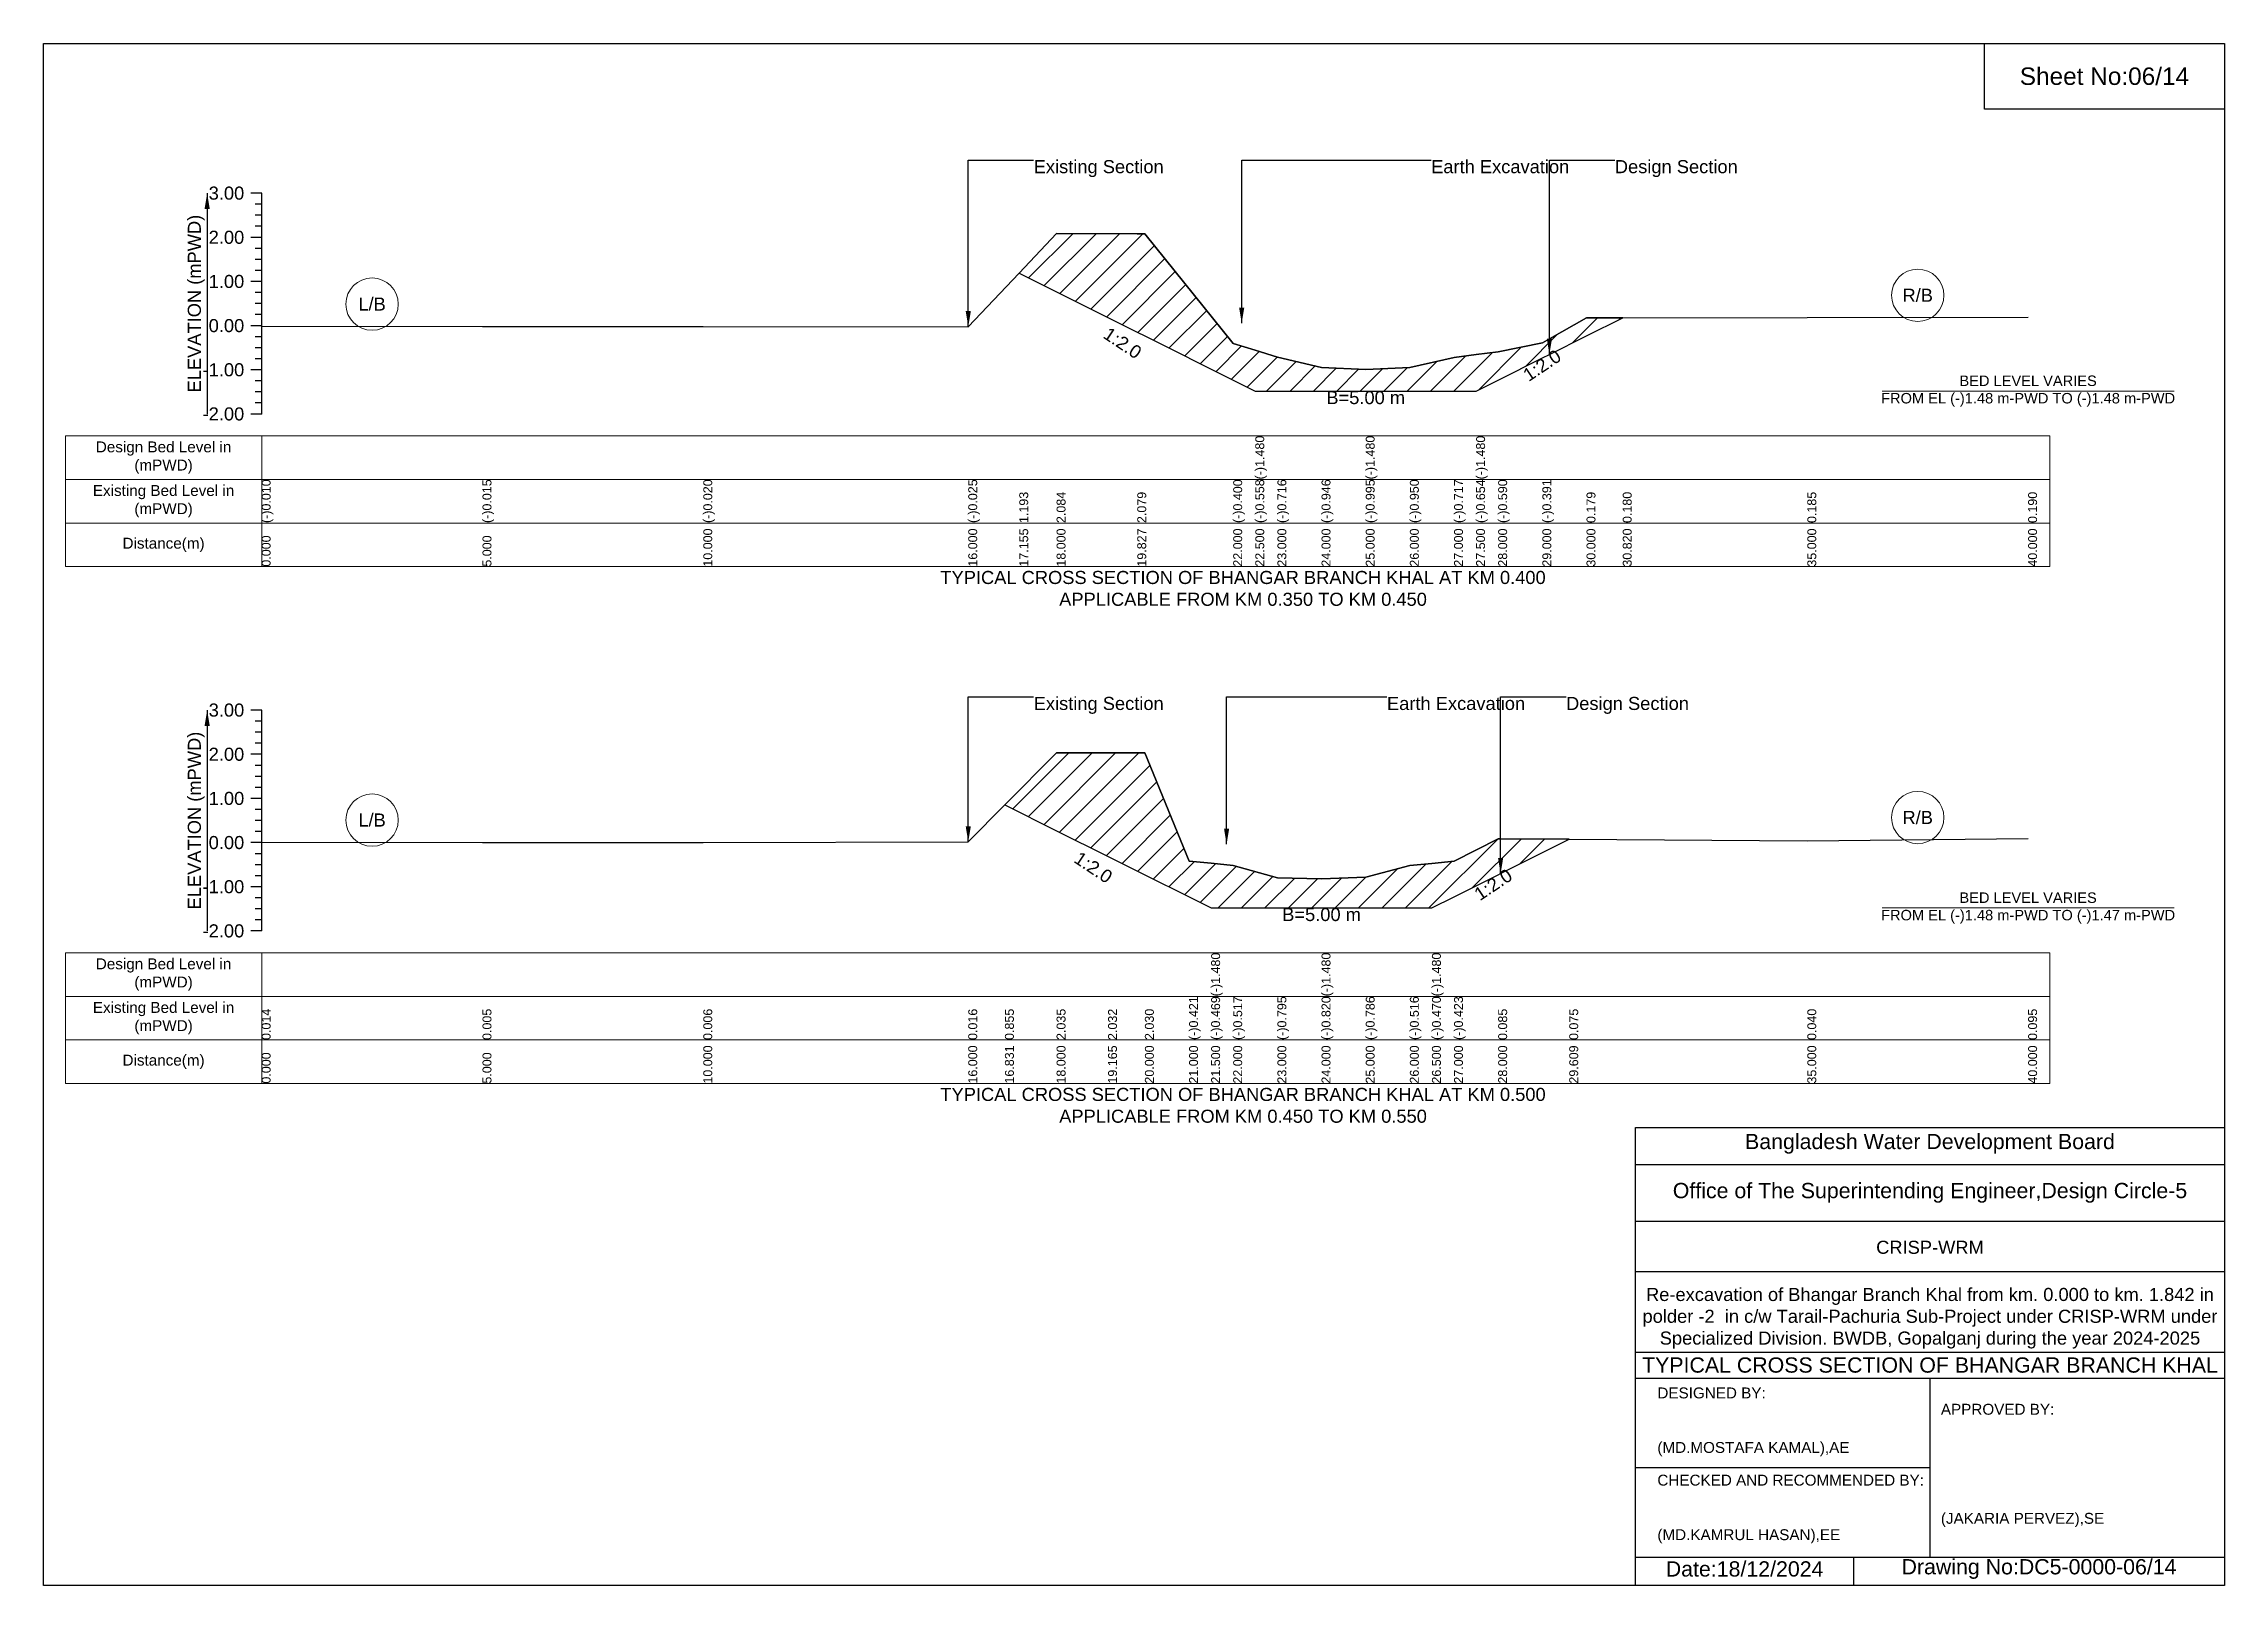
# Model space of a CAD drawing. Header units: inches. Extents: x 91000 to 238000, y -13637 to 0.
# Drawn here: x 150000 to 158000, y -5656 to 0 of the extents above; entities that cross this region are included whole.
import ezdxf

# ---------------------------------------------------------------- set-up
doc = ezdxf.new("R2010")
doc.units = ezdxf.units.IN
doc.header["$LTSCALE"] = 7
doc.header["$MEASUREMENT"] = 0
for name, color, linetype, lineweight in [('Cross section Data Border', 7, 'Continuous', 9), ('Cross Section Labels', 7, 'Continuous', 9), ('Existing_Bed_Level for Xsection', 7, 'Continuous', 25)]:
    doc.layers.add(name, color=color, linetype=linetype, lineweight=lineweight)
doc.styles.get("Standard").update_dxf_attribs({"font": 'arial.ttf'})
doc.dimstyles.get("Standard").update_dxf_attribs({"dimtxt": 0.18, "dimasz": 0.18, "dimexe": 0.18, "dimexo": 0.0625, "dimgap": 0.09, "dimtad": 0, "dimtih": 1, "dimtoh": 1, "dimdec": 4, "dimzin": 0, "dimdsep": 46, "dimtxsty": 'Standard', "dimcen": 0.09, "dimadec": 0, "dimazin": 0, "dimtfac": 1, "dimtdec": 4, "dimtofl": 0, "dimtmove": 0, "dimatfit": 3, "dimfxl": 1, "dimtolj": 1, "dimtzin": 0, "dimarcsym": 0})

msp = doc.modelspace()

# ---------------------------------------------------------------- texts
at = {"attachment_point": 5}
for s, insert, char_height in [('Sheet No:06/14', (157560, -120), 64), ('Bangladesh Water Development Board', (156920, -4036), 56), ('Office of The Superintending Engineer,Design Circle-5', (156920, -4216), 56)]:
    msp.add_mtext(s, dxfattribs=dict(at, insert=insert, char_height=char_height))
for s, insert, char_height, width, attachment_point in [('CRISP-WRM', (156920, -4416), 48, 2240, 5), ('Re-excavation of Bhangar Branch Khal from km. 0.000 to km. 1.842 in polder -2  in c/w Tarail-Pachuria Sub-Project under CRISP-WRM under Specialized Division. BWDB, Gopalganj during the year 2024-2025', (156920, -4676), 48, 2160, 5), ('TYPICAL CROSS SECTION OF BHANGAR BRANCH KHAL', (156920, -4848), 56, 2240, 5), ('DESIGNED BY:^J^J^J(MD.MOSTAFA KAMAL),AE', (155920, -5056), 40, 1120, 4), ('APPROVED BY:^J^J^J^J^J^J(JAKARIA PERVEZ),SE', (156960, -5216), 40, 1120, 4), ('CHECKED AND RECOMMENDED BY:^J^J^J(MD.KAMRUL HASAN),EE', (155920, -5376), 40, 1120, 4), ('Date:18/12/2024', (156240, -5596), 56, 1120, 5), ('Drawing No:DC5-0000-06/14', (157320, -5596), 56, 1760, 5)]:
    msp.add_mtext(s, dxfattribs=dict(insert=insert, char_height=char_height, width=width, attachment_point=attachment_point))
at = {"layer": 'Cross section Data Border', "char_height": 40, "width": 640, "attachment_point": 5}
for s, insert in [('Design Bed Level in (mPWD)', (150440, -1518.8)), ('Existing Bed Level in (mPWD)', (150440, -1678.8)), ('Distance(m)', (150440, -1838.8)), ('Design Bed Level in (mPWD)', (150440, -3415.2)), ('Existing Bed Level in (mPWD)', (150440, -3575.2)), ('Distance(m)', (150440, -3735.2))]:
    msp.add_mtext(s, dxfattribs=dict(at, insert=insert))
at = {"layer": 'Cross Section Labels'}
for s, insert, char_height, attachment_point in [('Existing Section', (153632, -427.3), 48, 1), ('Earth Excavation', (155090, -427.3), 48, 1), ('Design Section', (155763.9, -427.3), 48, 1), ('L/B', (151205, -955.8), 48, 5), ('R/B', (156875, -923.4), 48, 5), ('B=5.00 m', (154850, -1274.6), 48, 2), ('BED LEVEL VARIES ^JFROM EL (-)1.48 m-PWD TO (-)1.48 m-PWD', (157280, -1274.6), 38.4, 5), ('TYPICAL CROSS SECTION OF BHANGAR BRANCH KHAL AT KM 0.400^JAPPLICABLE FROM KM 0.350 TO KM 0.450', (154400, -1998.8), 48, 5), ('Existing Section', (153632, -2396.6), 48, 1), ('Earth Excavation', (154928, -2396.6), 48, 1), ('Design Section', (155584.9, -2396.6), 48, 1), ('L/B', (151205, -2848.6), 48, 5), ('R/B', (156875, -2839.2), 48, 5), ('BED LEVEL VARIES ^JFROM EL (-)1.48 m-PWD TO (-)1.47 m-PWD', (157280, -3170.9), 38.4, 5), ('B=5.00 m', (154688, -3170.9), 48, 2), ('TYPICAL CROSS SECTION OF BHANGAR BRANCH KHAL AT KM 0.500^JAPPLICABLE FROM KM 0.450 TO KM 0.550', (154400, -3895.2), 48, 5)]:
    msp.add_mtext(s, dxfattribs=dict(at, insert=insert, char_height=char_height, attachment_point=attachment_point))
at = {"layer": 'Cross Section Labels', "char_height": 48, "attachment_point": 2}
for insert, rotation in [((153971.5, -1078.3), 326.30993), ((155483.4, -1160.4), 33.69007), ((153864.3, -3002.1), 326.30993), ((155304.4, -3065.2), 33.69007)]:
    msp.add_mtext('1:2.0', dxfattribs=dict(at, insert=insert, rotation=rotation))
at = {"layer": 'Existing_Bed_Level for Xsection', "char_height": 48, "attachment_point": 6}
for s, insert in [('3.00', (150736, -548.8)), ('2.00', (150736, -710.8)), ('1.00', (150736, -872.8)), ('0.00', (150736, -1034.8)), ('-1.00', (150736, -1196.8)), ('-2.00', (150736, -1358.8)), ('3.00', (150736, -2445.2)), ('2.00', (150736, -2607.2)), ('1.00', (150736, -2769.2)), ('0.00', (150736, -2931.2)), ('-1.00', (150736, -3093.2)), ('-2.00', (150736, -3255.2))]:
    msp.add_mtext(s, dxfattribs=dict(at, insert=insert))
at = {"layer": 'Existing_Bed_Level for Xsection', "rotation": 90}
for s, insert, char_height, attachment_point in [('ELEVATION (mPWD)', (150560, -953.8), 48, 5), ('(-)1.480', (154445, -1598.8), 32.8, 1), ('(-)1.480', (154850, -1598.8), 32.8, 1), ('(-)1.480', (155255, -1598.8), 32.8, 1), ('(-)0.654', (155255, -1758.8), 32.8, 1), ('(-)0.010', (150800, -1758.8), 32.8, 1), ('(-)0.015', (151610, -1758.8), 32.8, 1), ('(-)0.020', (152420, -1758.8), 32.8, 1), ('(-)0.025', (153392, -1758.8), 32.8, 1), ('1.193', (153579.1, -1758.8), 32.8, 1), ('2.084', (153716, -1758.8), 32.8, 1), ('2.079', (154012, -1758.8), 32.8, 1), ('(-)0.400', (154364, -1758.8), 32.8, 1), ('(-)0.558', (154445, -1758.8), 32.8, 1), ('(-)0.716', (154526, -1758.8), 32.8, 1), ('(-)0.946', (154688, -1758.8), 32.8, 1), ('(-)0.995', (154850, -1758.8), 32.8, 1), ('(-)0.950', (155012, -1758.8), 32.8, 1), ('(-)0.717', (155174, -1758.8), 32.8, 1), ('(-)0.590', (155336, -1758.8), 32.8, 1), ('(-)0.391', (155498, -1758.8), 32.8, 1), ('0.179', (155660, -1758.8), 32.8, 1), ('0.180', (155792.8, -1758.8), 32.8, 1), ('0.185', (156470, -1758.8), 32.8, 1), ('0.190', (157280, -1758.8), 32.8, 1), ('0.000', (150800, -1918.8), 32.8, 1), ('5.000', (151610, -1918.8), 32.8, 1), ('10.000', (152420, -1918.8), 32.8, 1), ('16.000', (153392, -1918.8), 32.8, 1), ('17.155', (153579.1, -1918.8), 32.8, 1), ('18.000', (153716, -1918.8), 32.8, 1), ('19.827', (154012, -1918.8), 32.8, 1), ('22.000', (154364, -1918.8), 32.8, 1), ('22.500', (154445, -1918.8), 32.8, 1), ('23.000', (154526, -1918.8), 32.8, 1), ('24.000', (154688, -1918.8), 32.8, 1), ('25.000', (154850, -1918.8), 32.8, 1), ('26.000', (155012, -1918.8), 32.8, 1), ('27.000', (155174, -1918.8), 32.8, 1), ('27.500', (155255, -1918.8), 32.8, 1), ('28.000', (155336, -1918.8), 32.8, 1), ('29.000', (155498, -1918.8), 32.8, 1), ('30.000', (155660, -1918.8), 32.8, 1), ('30.820', (155792.8, -1918.8), 32.8, 1), ('35.000', (156470, -1918.8), 32.8, 1), ('40.000', (157280, -1918.8), 32.8, 1), ('ELEVATION (mPWD)', (150560, -2850.2), 48, 5), ('(-)1.480', (154283, -3495.2), 32.8, 1), ('(-)1.480', (154688, -3495.2), 32.8, 1), ('(-)1.480', (155093, -3495.2), 32.8, 1), ('(-)0.421', (154202, -3655.2), 32.8, 1), ('(-)0.469', (154283, -3655.2), 32.8, 1), ('(-)0.517', (154364, -3655.2), 32.8, 1), ('(-)0.795', (154526, -3655.2), 32.8, 1), ('(-)0.820', (154688, -3655.2), 32.8, 1), ('(-)0.786', (154850, -3655.2), 32.8, 1), ('(-)0.516', (155012, -3655.2), 32.8, 1), ('(-)0.470', (155093, -3655.2), 32.8, 1), ('(-)0.423', (155174, -3655.2), 32.8, 1), ('0.014', (150800, -3655.2), 32.8, 1), ('0.005', (151610, -3655.2), 32.8, 1), ('0.006', (152420, -3655.2), 32.8, 1), ('0.016', (153392, -3655.2), 32.8, 1), ('0.855', (153526.6, -3655.2), 32.8, 1), ('2.035', (153716, -3655.2), 32.8, 1), ('2.032', (153904.8, -3655.2), 32.8, 1), ('2.030', (154040, -3655.2), 32.8, 1), ('0.085', (155336, -3655.2), 32.8, 1), ('0.075', (155596.7, -3655.2), 32.8, 1), ('0.040', (156470, -3655.2), 32.8, 1), ('0.095', (157280, -3655.2), 32.8, 1), ('10.000', (152420, -3815.2), 32.8, 1), ('16.000', (153392, -3815.2), 32.8, 1), ('16.831', (153526.6, -3815.2), 32.8, 1), ('18.000', (153716, -3815.2), 32.8, 1), ('19.165', (153904.8, -3815.2), 32.8, 1), ('20.000', (154040, -3815.2), 32.8, 1), ('21.000', (154202, -3815.2), 32.8, 1), ('21.500', (154283, -3815.2), 32.8, 1), ('22.000', (154364, -3815.2), 32.8, 1), ('23.000', (154526, -3815.2), 32.8, 1), ('24.000', (154688, -3815.2), 32.8, 1), ('25.000', (154850, -3815.2), 32.8, 1), ('26.000', (155012, -3815.2), 32.8, 1), ('26.500', (155093, -3815.2), 32.8, 1), ('27.000', (155174, -3815.2), 32.8, 1), ('28.000', (155336, -3815.2), 32.8, 1), ('29.609', (155596.7, -3815.2), 32.8, 1), ('35.000', (156470, -3815.2), 32.8, 1), ('40.000', (157280, -3815.2), 32.8, 1), ('0.000', (150800, -3815.2), 32.8, 1), ('5.000', (151610, -3815.2), 32.8, 1)]:
    msp.add_mtext(s, dxfattribs=dict(at, insert=insert, char_height=char_height, attachment_point=attachment_point))

# ---------------------------------------------------------------- hatches: boundary and pattern name
at = {"layer": 'Existing_Bed_Level for Xsection'}
h = msp.add_hatch(dxfattribs=at)
h.set_pattern_fill('ANSI31', color=256, scale=486, style=0)
h.paths.add_polyline_path([(153579.1, -841.6), (153716, -910.1), (154012, -1058.1), (154040, -1072.1), (154364, -1234.1), (154445, -1274.6), (154526, -1274.6), (154688, -1274.6), (154850, -1274.6), (155012, -1274.6), (155174, -1274.6), (155255, -1274.6), (155336, -1234.1), (155498, -1153.1), (155523.9, -1140.1), (155660, -1072.1), (155792.8, -1005.7), (155660, -1005.8), (155523.9, -1083.4), (155498, -1098.2), (155336, -1130.4), (155255, -1140.7), (155174, -1151), (155012, -1188.7), (154850, -1196), (154688, -1188.1), (154526, -1150.8), (154445, -1125.2), (154364, -1099.6), (154040, -698), (154012, -697.9), (153716, -697.2)])
h = msp.add_hatch(dxfattribs=at)
h.set_pattern_fill('ANSI31', color=256, scale=486, style=0)
h.paths.add_polyline_path([(153526.6, -2792.7), (153716, -2887.4), (153904.8, -2981.8), (154040, -3049.4), (154202, -3130.4), (154283, -3170.9), (154364, -3170.9), (154526, -3170.9), (154688, -3170.9), (154850, -3170.9), (155012, -3170.9), (155093, -3170.9), (155174, -3130.4), (155336, -3049.4), (155344.9, -3045), (155596.7, -2919.1), (155344.9, -2917.4), (155336, -2917.4), (155174, -2999.7), (155093, -3007.2), (155012, -3014.8), (154850, -3058.5), (154688, -3064), (154526, -3059.9), (154364, -3014.9), (154283, -3007.1), (154202, -2999.4), (154040, -2602.3), (153904.8, -2602), (153716, -2601.5)])

# ---------------------------------------------------------------- linework, layer by layer
for points in [[(150000, 0), (158000, 0), (158000, -5656), (150000, -5656)], [(157120, 0), (158000, 0), (158000, -240), (157120, -240)]]:
    msp.add_lwpolyline(points, close=True)
for points in [[(155840, -5656), (155840, -3976), (158000, -3976)], [(155840, -4112), (158000, -4112)], [(155840, -4320), (158000, -4320)], [(155840, -4504), (158000, -4504)], [(155840, -4800), (158000, -4800)], [(155840, -4896), (158000, -4896)], [(156920, -4896), (156920, -5552)], [(155840, -5224), (156920, -5224)], [(155840, -5552), (158000, -5552)], [(156640, -5552), (156640, -5656)]]:
    msp.add_lwpolyline(points)
at = {"layer": 'Cross section Data Border'}
for points in [[(150080, -1438.8), (157360, -1438.8), (157360, -1918.8), (150080, -1918.8)], [(150080, -3335.2), (157360, -3335.2), (157360, -3815.2), (150080, -3815.2)]]:
    msp.add_lwpolyline(points, close=True, dxfattribs=at)
for points in [[(150800, -1438.8), (150800, -1918.8)], [(150080, -1598.8), (157360, -1598.8)], [(150080, -1758.8), (157360, -1758.8)], [(150800, -3335.2), (150800, -3815.2)], [(150080, -3495.2), (157360, -3495.2)], [(150080, -3655.2), (157360, -3655.2)]]:
    msp.add_lwpolyline(points, dxfattribs=at)
at = {"layer": 'Cross Section Labels'}
for points in [[(156744.2, -1274.6), (157815.8, -1274.6)], [(156744.2, -3170.9), (157815.8, -3170.9)]]:
    msp.add_lwpolyline(points, dxfattribs=at)
for centre in [(151205, -955.8), (156875, -923.4), (151205, -2848.6), (156875, -2839.2)]:
    msp.add_circle(centre, 96, dxfattribs=at)
at = {"layer": 'Existing_Bed_Level for Xsection'}
for points in [[(150800, -548.8), (150760, -548.8)], [(150800, -1358.8), (150800, -1196.8), (150800, -1034.8), (150800, -872.8), (150800, -710.8), (150800, -548.8)], [(150800, -589.3), (150776, -589.3)], [(150800, -629.8), (150776, -629.8)], [(150800, -710.8), (150760, -710.8)], [(150800, -670.3), (150776, -670.3)], [(150800, -1036.4), (151610, -1037.2), (152420, -1038), (153392, -1038.9), (153579.1, -841.6), (153716, -697.2), (154012, -697.9), (154040, -698), (154364, -1099.6), (154445, -1125.2), (154445, -1125.2), (154526, -1150.8), (154688, -1188.1), (154850, -1196), (154850, -1196), (155012, -1188.7), (155174, -1151), (155255, -1140.7), (155255, -1140.7), (155336, -1130.4), (155498, -1098.2), (155523.9, -1083.4), (155660, -1005.8), (155792.8, -1005.7), (156470, -1004.8), (157280, -1004)], [(150800, -751.3), (150776, -751.3)], [(150800, -791.8), (150776, -791.8)], [(150800, -872.8), (150760, -872.8)], [(150800, -832.3), (150776, -832.3)], [(150800, -913.3), (150776, -913.3)], [(150800, -953.8), (150776, -953.8)], [(150800, -1034.8), (150760, -1034.8)], [(150800, -994.3), (150776, -994.3)], [(150800, -1075.3), (150776, -1075.3)], [(150800, -1115.8), (150776, -1115.8)], [(150800, -1196.8), (150760, -1196.8)], [(150800, -1156.3), (150776, -1156.3)], [(150800, -1237.3), (150776, -1237.3)], [(150800, -1277.8), (150776, -1277.8)], [(150800, -1358.8), (150760, -1358.8)], [(150800, -1318.3), (150776, -1318.3)], [(150800, -2445.2), (150760, -2445.2)], [(150800, -3255.2), (150800, -3093.2), (150800, -2931.2), (150800, -2769.2), (150800, -2607.2), (150800, -2445.2)], [(150800, -2485.7), (150776, -2485.7)], [(150800, -2526.2), (150776, -2526.2)], [(150800, -2607.2), (150760, -2607.2)], [(150800, -2566.7), (150776, -2566.7)], [(150800, -2928.9), (151610, -2930.3), (152420, -2930.2), (153392, -2928.6), (153526.6, -2792.7), (153716, -2601.5), (153904.8, -2602), (154040, -2602.3), (154202, -2999.4), (154283, -3007.1), (154283, -3007.1), (154364, -3014.9), (154526, -3059.9), (154688, -3064), (154688, -3064), (154850, -3058.5), (155012, -3014.8), (155093, -3007.2), (155093, -3007.2), (155174, -2999.7), (155336, -2917.4), (155344.9, -2917.4), (155596.7, -2919.1), (156470, -2924.7), (157280, -2915.8)], [(150800, -2647.7), (150776, -2647.7)], [(150800, -2688.2), (150776, -2688.2)], [(150800, -2769.2), (150760, -2769.2)], [(150800, -2728.7), (150776, -2728.7)], [(150800, -2809.7), (150776, -2809.7)], [(150800, -2850.2), (150776, -2850.2)], [(150800, -2931.2), (150760, -2931.2)], [(150800, -2890.7), (150776, -2890.7)], [(150800, -2971.7), (150776, -2971.7)], [(150800, -3012.2), (150776, -3012.2)], [(150800, -3093.2), (150760, -3093.2)], [(150800, -3052.7), (150776, -3052.7)], [(150800, -3133.7), (150776, -3133.7)], [(150800, -3174.2), (150776, -3174.2)], [(150800, -3255.2), (150760, -3255.2)], [(150800, -3214.7), (150776, -3214.7)]]:
    msp.add_lwpolyline(points, dxfattribs=at)
for points in [[(153579.1, -841.6), (153579.1, -841.6), (153716, -910.1), (154012, -1058.1), (154040, -1072.1), (154364, -1234.1), (154445, -1274.6), (154445, -1274.6), (154526, -1274.6), (154688, -1274.6), (154850, -1274.6), (154850, -1274.6), (155012, -1274.6), (155174, -1274.6), (155255, -1274.6), (155255, -1274.6), (155336, -1234.1), (155498, -1153.1), (155523.9, -1140.1), (155660, -1072.1), (155792.8, -1005.7), (155792.8, -1005.7), (155792.8, -1005.7), (155660, -1005.8), (155523.9, -1083.4), (155498, -1098.2), (155336, -1130.4), (155255, -1140.7), (155255, -1140.7), (155174, -1151), (155012, -1188.7), (154850, -1196), (154850, -1196), (154688, -1188.1), (154526, -1150.8), (154445, -1125.2), (154445, -1125.2), (154364, -1099.6), (154040, -698), (154012, -697.9), (153716, -697.2), (153579.1, -841.6)], [(153526.6, -2792.7), (153526.6, -2792.7), (153716, -2887.4), (153904.8, -2981.8), (154040, -3049.4), (154202, -3130.4), (154283, -3170.9), (154283, -3170.9), (154364, -3170.9), (154526, -3170.9), (154688, -3170.9), (154688, -3170.9), (154850, -3170.9), (155012, -3170.9), (155093, -3170.9), (155093, -3170.9), (155174, -3130.4), (155336, -3049.4), (155344.9, -3045), (155596.7, -2919.1), (155596.7, -2919.1), (155596.7, -2919.1), (155344.9, -2917.4), (155336, -2917.4), (155174, -2999.7), (155093, -3007.2), (155093, -3007.2), (155012, -3014.8), (154850, -3058.5), (154688, -3064), (154688, -3064), (154526, -3059.9), (154364, -3014.9), (154283, -3007.1), (154283, -3007.1), (154202, -2999.4), (154040, -2602.3), (153904.8, -2602), (153716, -2601.5), (153526.6, -2792.7)]]:
    msp.add_lwpolyline(points, close=True, dxfattribs=at)

msp.set_redraw_order([(e.dxf.handle, doc.entitydb.next_handle()) for e in msp.query("TEXT MTEXT ATTDEF DIMENSION ARC_DIMENSION")])  # texts and dimensions are drawn at this point

# ---------------------------------------------------------------- leaders
at = {"layer": 'Cross Section Labels', "annotation_type": 0, "has_hookline": 1, "hookline_direction": 0}
for points, text_width in [([(153392, -1038.9), (153392, -427.3), (153631.9, -427.3)], 467.2), ([(154395.1, -1025.9), (154395.1, -427.3), (155089.9, -427.3)], 497), ([(155523.9, -1140.1), (155523.9, -427.3), (155763.8, -427.3)], 441.2), ([(153392, -2928.6), (153392, -2396.6), (153631.9, -2396.6)], 467.2), ([(154339.7, -2937.3), (154339.7, -2396.6), (154927.9, -2396.6)], 497), ([(155344.9, -3045), (155344.9, -2396.6), (155584.8, -2396.6)], 441.2)]:
    msp.add_leader(points, dimstyle='Standard', override={"dimasz": 57.6}, dxfattribs=dict(at, text_width=text_width))
at = {"layer": 'Existing_Bed_Level for Xsection'}
for points in [[(150600, -548.8), (150600, -1358.8)], [(150600, -2445.2), (150600, -3255.2)]]:
    msp.add_leader(points, dimstyle='Standard', override={"dimasz": 57.6}, dxfattribs=at)

doc.saveas('drawing.dxf')
